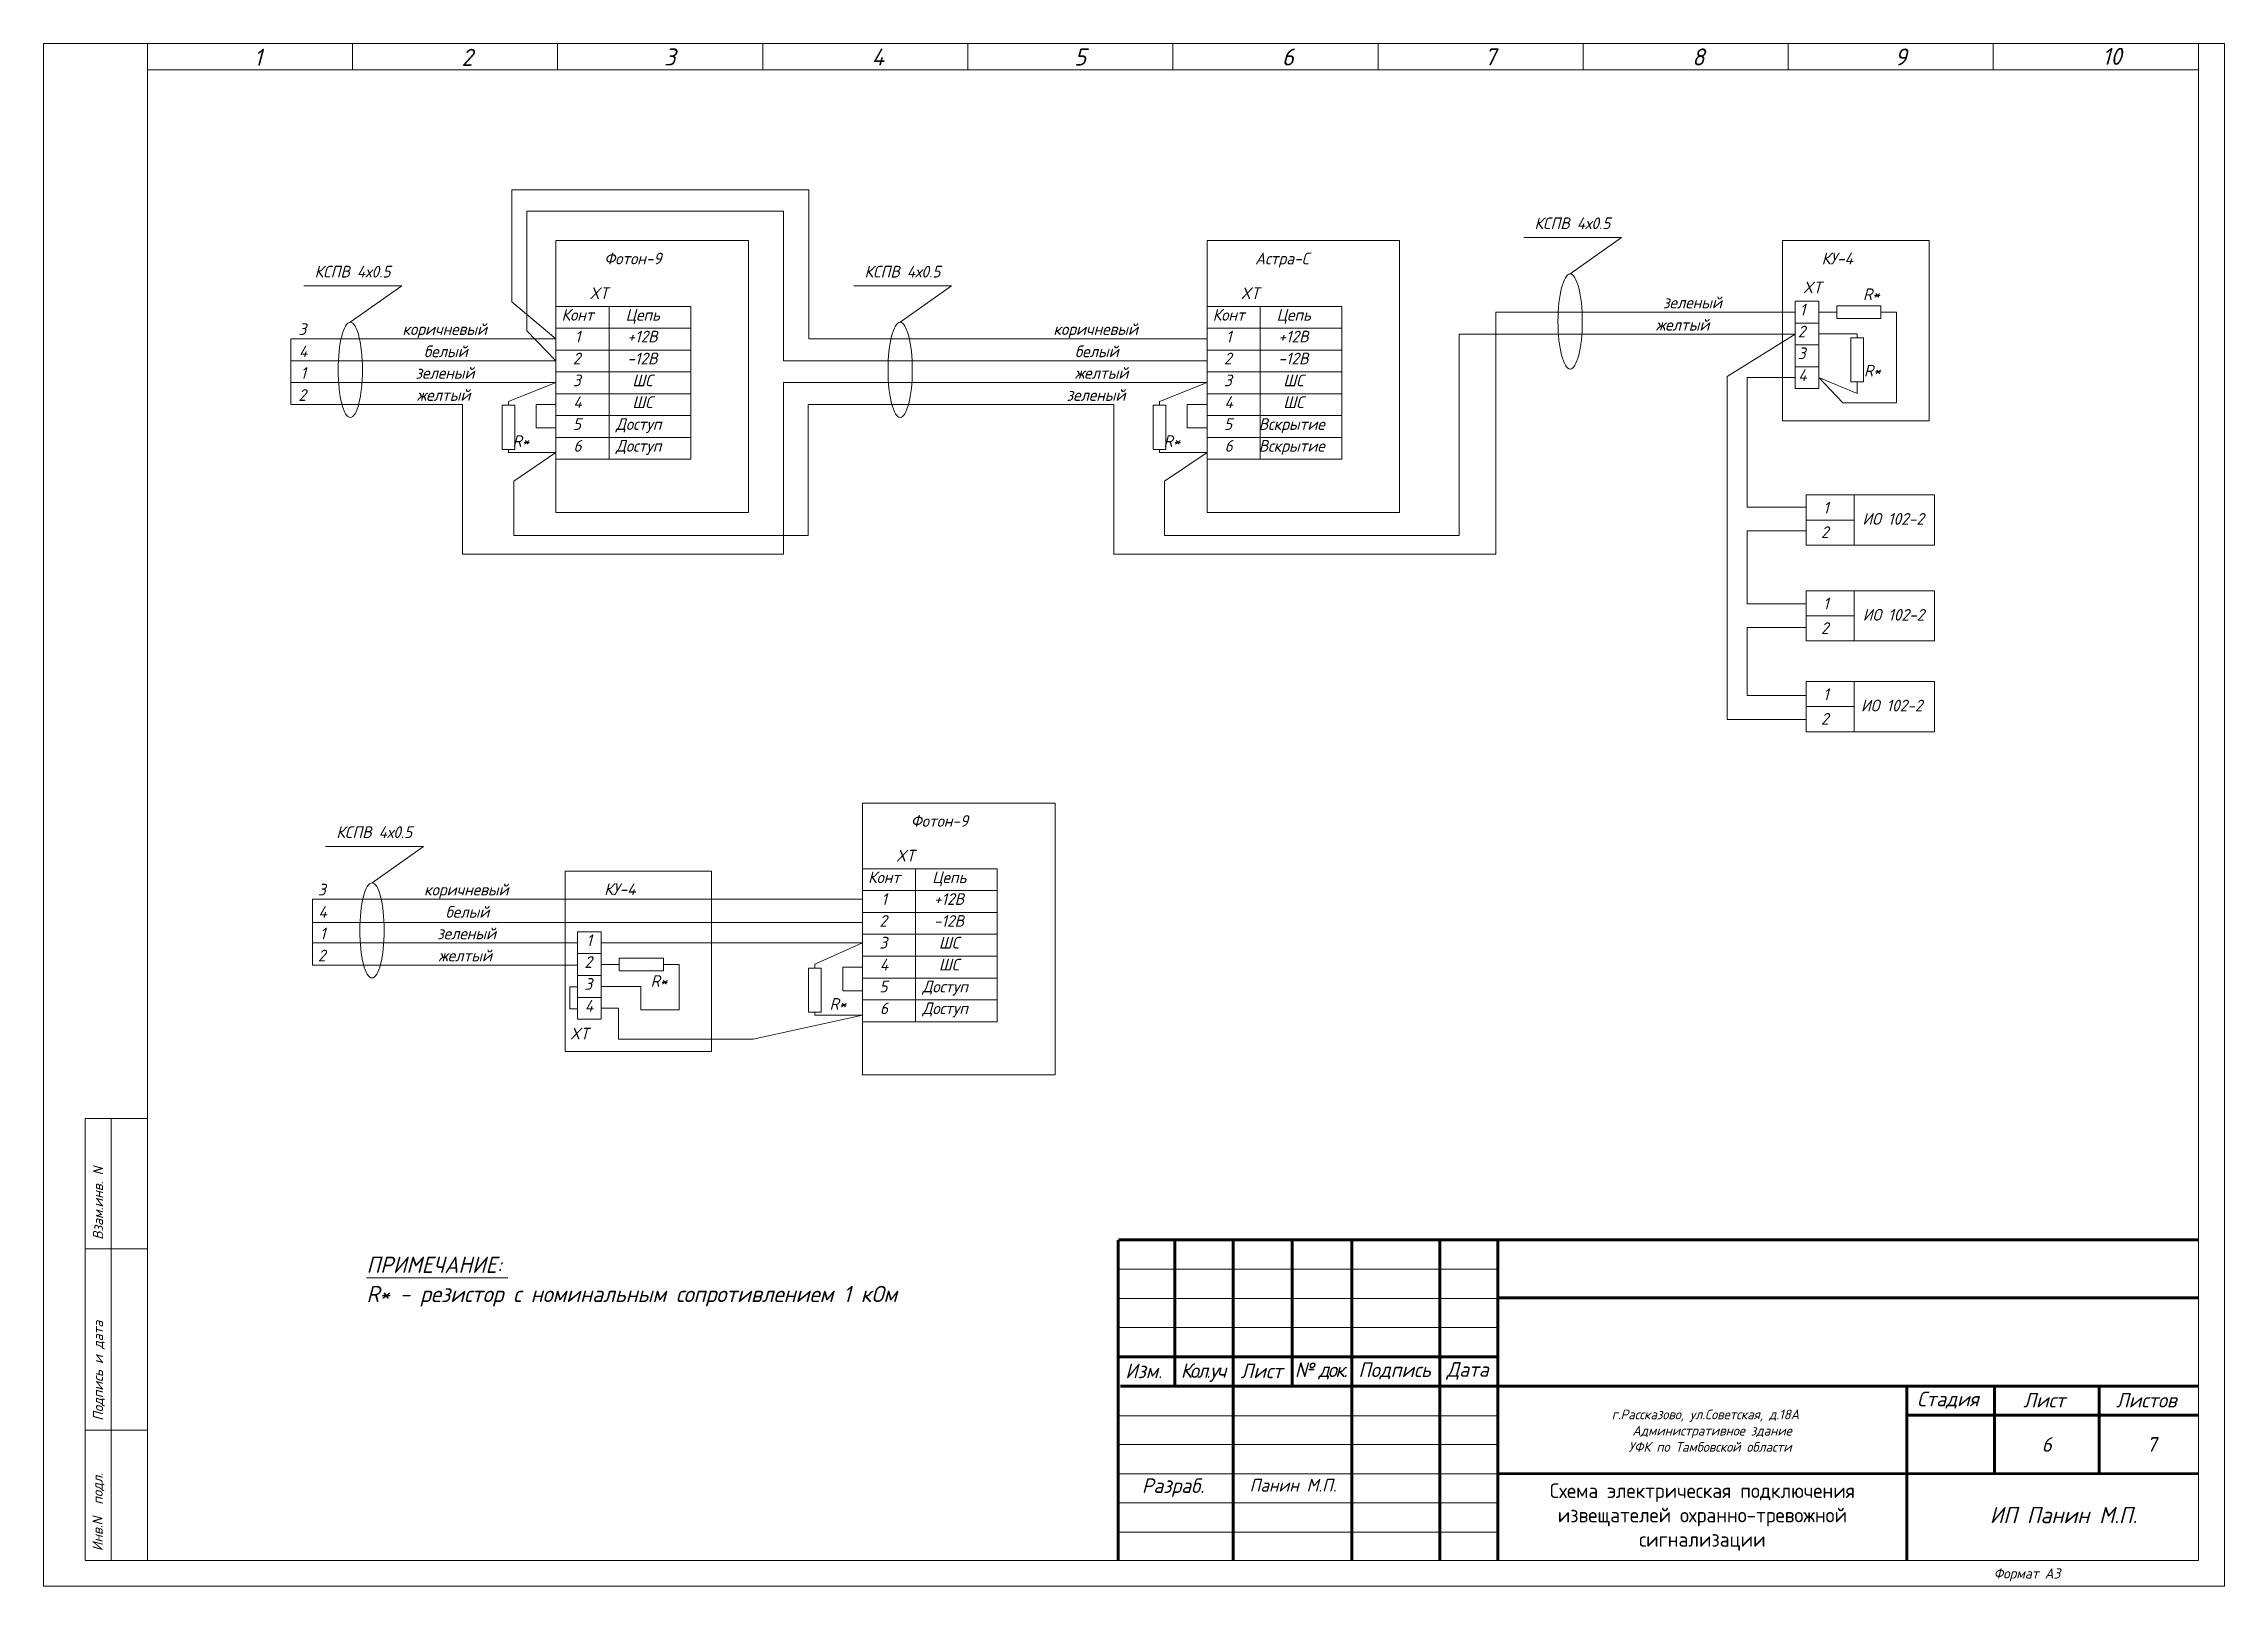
# Model space of a CAD drawing. Header units: inches. Extents: x 859 to 3210, y 393 to 1752.
# Drawn here: x 3073.5 to 3207.9, y 1050.5 to 1145.5 of the extents above; entities that cross this region are included whole.
import ezdxf

# ---------------------------------------------------------------- set-up
doc = ezdxf.new("R2010")
doc.units = ezdxf.units.IN
doc.header["$MEASUREMENT"] = 0
doc.linetypes.add('Caddy_Solid', pattern=[0])
doc.layers.add('DESC', color=7, linetype='Continuous')
doc.styles.get("Standard").update_dxf_attribs({"font": 'GOST_Common Italic_0.ttf'})

msp = doc.modelspace()

# ---------------------------------------------------------------- texts
at = {"layer": 'DESC', "lineweight": 15}
for s, height, p in [('1', 1.05, (3086.48, 1144.17)), ('2', 1.05, (3099.28, 1144.17)), ('3', 1.05, (3111.76, 1144.19)), ('4', 1.05, (3124.56, 1144.19)), ('5', 1.05, (3137.04, 1144.19)), ('6', 1.05, (3149.84, 1144.19)), ('7', 1.05, (3162.32, 1144.19)), ('8', 1.05, (3175.12, 1144.19)), ('9', 1.05, (3187.6, 1144.19)), ('10', 1.048, (3200.4, 1144.23)), ('Формат А3', 0.629, (3193.7, 1050.98))]:
    msp.add_text(s, height=height, dxfattribs=at).set_placement(p)
for s, p in [('Взам.инв. N', (3077.19, 1071.85)), ('Подпись и дата', (3077.19, 1060.7)), ('Инв.N  подл.', (3077.16, 1052.67))]:
    msp.add_text(s, height=0.6288, rotation=90, dxfattribs=at).set_placement(p)
at = {"layer": 'DESC', "color": 0, "lineweight": 15, "attachment_point": 1}
for s, width, heights, insert, char_height in [('КСПВ 4х0.5', 11.8019, [0.819], (3165.4, 1134.83), 0.72), ('КСПВ 4х0.5', 7.3081, [1.09], (3090.22, 1131.85), 0.72), ('\\pi2.981;Фотон-9', 9.8953, [1.61], (3105.09, 1132.66), 0.72), ('КСПВ 4х0.5', 9.4651, [1.09], (3124.11, 1131.85), 0.72), ('\\pi2.96136;Астра-С', 9.8953, [1.61], (3145.22, 1132.66), 0.72), ('\\pi2.78066;КУ-4', 7.7595, [1.61], (3180.32, 1132.66), 0.72), ('\\pi1.31405;XT', 2.603, [4.06], (3105.85, 1130.52), 0.72), ('\\pi1.31405;XT', 2.603, [4.06], (3145.98, 1130.52), 0.72), ('\\pi1.31405;XT', 2.603, [4.06], (3180.63, 1130.88), 0.72), ('\\pi0.80102;R*', 2.603, [4.06], (3184.85, 1130.46), 0.72), ('\\pi0.35132;Конт', 2.603, [4.06], (3105.09, 1129.19), 0.72), ('\\pi1.02068;Цепь', 4.1599, [4.06], (3108.37, 1129.19), 0.72), ('\\pi0.35132;Конт', 2.603, [4.06], (3145.22, 1129.19), 0.72), ('\\pi1.02068;Цепь', 4.1599, [4.06], (3148.49, 1129.19), 0.72), ('зеленый', 2.603, [0.786], (3173.32, 1129.95), 0.72), ('\\pi1.17084;1', 2.603, [4.06], (3180.58, 1129.51), 0.72), ('\\pi1.04621;3', 2.603, [0.786], (3088.18, 1128.31), 0.72), ('\\pi-1.32761;коричневый', 2.603, [0.786], (3096.96, 1128.31), 0.72), ('\\pi1.17084;1', 2.603, [4.06], (3105.09, 1127.85), 0.72), ('\\pi1.12649;+12В', 4.1599, [4.06], (3108.37, 1127.85), 0.72), ('\\pi-1.32761;коричневый', 2.603, [0.786], (3137.08, 1128.31), 0.72), ('\\pi1.17084;1', 2.603, [4.06], (3145.22, 1127.85), 0.72), ('\\pi1.12649;+12В', 4.1599, [4.06], (3148.49, 1127.85), 0.72), ('\\pi-0.43252;желтый', 2.603, [0.786], (3173.32, 1128.58), 0.72), ('\\pi1.04593;2', 2.603, [4.06], (3180.58, 1128.16), 0.72), ('\\pi1.07921;4', 2.603, [0.786], (3088.18, 1126.94), 0.72), ('белый', 2.603, [0.786], (3096.96, 1126.94), 0.72), ('\\pi1.04593;2', 2.603, [4.06], (3105.09, 1126.5), 0.72), ('\\pi1.12186;-12В', 4.1599, [4.06], (3108.37, 1126.5), 0.72), ('белый', 2.603, [0.786], (3137.08, 1126.94), 0.72), ('\\pi1.04593;2', 2.603, [4.06], (3145.22, 1126.5), 0.72), ('\\pi1.12186;-12В', 4.1599, [4.06], (3148.49, 1126.5), 0.72), ('\\pi1.04621;3', 2.603, [4.06], (3180.58, 1126.82), 0.72), ('\\pi1.17084;1', 2.603, [0.786], (3088.18, 1125.61), 0.72), ('\\pi-0.52088;зеленый', 2.603, [0.786], (3096.96, 1125.61), 0.72), ('\\pi1.04621;3', 2.603, [4.06], (3105.09, 1125.15), 0.72), ('\\pi1.43549;ШС', 4.1599, [4.06], (3108.37, 1125.15), 0.72), ('желтый', 2.603, [0.786], (3137.08, 1125.61), 0.72), ('\\pi1.04621;3', 2.603, [4.06], (3145.22, 1125.15), 0.72), ('\\pi1.43549;ШС', 4.1599, [4.06], (3148.49, 1125.15), 0.72), ('\\pi1.07921;4', 2.603, [4.06], (3180.58, 1125.47), 0.72), ('\\pi0.80102;R*', 2.603, [4.06], (3184.91, 1125.75), 0.72), ('\\pi1.04593;2', 2.603, [0.786], (3088.18, 1124.25), 0.72), ('\\pi-0.43252;желтый', 2.603, [0.786], (3096.96, 1124.25), 0.72), ('\\pi1.07921;4', 2.603, [4.06], (3105.09, 1123.81), 0.72), ('\\pi1.43549;ШС', 4.1599, [4.06], (3108.37, 1123.81), 0.72), ('\\pi-0.52088;зеленый', 2.603, [0.786], (3137.08, 1124.25), 0.72), ('\\pi1.07921;4', 2.603, [4.06], (3145.22, 1123.81), 0.72), ('\\pi1.43549;ШС', 4.1599, [4.06], (3148.49, 1123.81), 0.72), ('\\pi1.04839;5', 2.603, [4.06], (3105.09, 1122.46), 0.72), ('\\pi0.41768;Доступ', 4.1599, [4.06], (3108.37, 1122.46), 0.72), ('\\pi1.04839;5', 2.603, [4.06], (3145.22, 1122.46), 0.72), ('\\pi-0.08632;Вскрытие', 4.1599, [4.06], (3148.49, 1122.46), 0.72), ('\\pi0.80102;R*', 2.603, [4.06], (3101.62, 1121.41), 0.72), ('\\pi1.08384;6', 2.603, [4.06], (3105.09, 1121.12), 0.72), ('\\pi0.41768;Доступ', 4.1599, [4.06], (3108.37, 1121.12), 0.72), ('\\pi0.80102;R*', 2.603, [4.06], (3141.74, 1121.41), 0.72), ('\\pi1.08384;6', 2.603, [4.06], (3145.22, 1121.12), 0.72), ('\\pi-0.08632;Вскрытие', 4.1599, [4.06], (3148.49, 1121.12), 0.72), ('\\pi1.17084;1', 2.603, [4.06], (3182.02, 1117.31), 0.72), ('\\pi1.04593;2', 2.603, [4.06], (3182.01, 1115.8), 0.72), ('\\pi0.27252;ИО 102-2', 4.4347, [3.31], (3185.34, 1116.62), 0.72), ('\\pi1.17084;1', 2.603, [4.06], (3182.02, 1111.41), 0.72), ('\\pi0.27252;ИО 102-2', 4.4347, [3.31], (3185.36, 1110.71), 0.72), ('\\pi1.04593;2', 2.603, [4.06], (3182.01, 1109.89), 0.72), ('\\pi1.17084;1', 2.603, [4.06], (3182.02, 1105.82), 0.72), ('\\pi0.27252;ИО 102-2', 4.4347, [3.31], (3185.25, 1105.12), 0.72), ('\\pi1.04593;2', 2.603, [4.06], (3182.01, 1104.3), 0.72), ('\\pi2.981;Фотон-9', 9.8953, [1.61], (3123.98, 1098.01), 0.72), ('\\pi1.31405;XT', 2.603, [4.06], (3124.74, 1095.87), 0.72), ('\\pi0.35132;Конт', 2.603, [4.06], (3123.98, 1094.54), 0.72), ('\\pi1.02068;Цепь', 4.1599, [4.06], (3127.26, 1094.54), 0.72), ('\\pi1.04621;3', 2.603, [0.786], (3089.38, 1093.78), 0.72), ('\\pi-1.32761;коричневый', 2.603, [0.786], (3098.29, 1093.78), 0.72), ('\\pi2.78066;КУ-4', 7.7595, [1.61], (3105.29, 1093.81), 0.72), ('\\pi1.17084;1', 2.603, [4.06], (3123.98, 1093.2), 0.72), ('\\pi1.12649;+12В', 4.1599, [4.06], (3127.26, 1093.2), 0.72), ('\\pi1.07921;4', 2.603, [0.786], (3089.38, 1092.41), 0.72), ('белый', 2.603, [0.786], (3098.29, 1092.41), 0.72), ('\\pi1.04593;2', 2.603, [4.06], (3123.98, 1091.85), 0.72), ('\\pi1.12186;-12В', 4.1599, [4.06], (3127.26, 1091.85), 0.72), ('\\pi1.17084;1', 2.603, [0.786], (3089.38, 1091.08), 0.72), ('\\pi-0.52088;зеленый', 2.603, [0.786], (3098.29, 1091.08), 0.72), ('\\pi1.17084;1', 2.603, [4.06], (3105.8, 1090.66), 0.72), ('\\pi1.04621;3', 2.603, [4.06], (3123.98, 1090.51), 0.72), ('\\pi1.43549;ШС', 4.1599, [4.06], (3127.26, 1090.51), 0.72), ('\\pi1.04593;2', 2.603, [0.786], (3089.38, 1089.72), 0.72), ('\\pi-0.43252;желтый', 2.603, [0.786], (3098.29, 1089.72), 0.72), ('\\pi1.04593;2', 2.603, [4.06], (3105.8, 1089.32), 0.72), ('\\pi1.07921;4', 2.603, [4.06], (3123.98, 1089.16), 0.72), ('\\pi1.43549;ШС', 4.1599, [4.06], (3127.26, 1089.16), 0.72), ('\\pi1.04621;3', 2.603, [4.06], (3105.8, 1087.97), 0.72), ('\\pi0.80102;R*', 2.603, [4.06], (3110.13, 1088.15), 0.72), ('\\pi1.04839;5', 2.603, [4.06], (3123.98, 1087.81), 0.72), ('\\pi0.41768;Доступ', 4.1599, [4.06], (3127.26, 1087.81), 0.72), ('\\pi1.07921;4', 2.603, [4.06], (3105.8, 1086.62), 0.72), ('\\pi0.80102;R*', 2.603, [4.06], (3121.16, 1086.74), 0.72), ('\\pi1.08384;6', 2.603, [4.06], (3123.98, 1086.47), 0.72), ('\\pi0.41768;Доступ', 4.1599, [4.06], (3127.26, 1086.47), 0.72), ('\\pi1.31405;XT', 2.603, [4.06], (3104.65, 1084.91), 0.72), ('ПРИМЕЧАНИЕ:', 12.0546, [0.819], (3093.42, 1070.81), 1), ('R* - резистор с номинальным сопротивлением 1 кОм', 34.4536, [0.857], (3093.42, 1069.01), 1), ('\\pi23.23389;г.Рассказово, ул.Советская, д.18А\\P\\pi24.5048;Административное здание \\P\\pi24.27003;УФК по Тамбовской области', 59.1919, [0], (3146.93, 1061.39), 0.6)]:
    msp.add_mtext_dynamic_manual_height_columns(s, width=width, gutter_width=1, heights=heights, dxfattribs=dict(at, insert=insert, char_height=char_height))
at = {"layer": 'DESC', "color": 0, "lineweight": 15}
note = msp.add_mtext_dynamic_manual_height_columns('КСПВ ', width=4.7916, gutter_width=1, heights=[0.819, 0], dxfattribs=dict(at, insert=(3091.56, 1097.32), char_height=0.72, attachment_point=1))
for column, words in zip(note.columns.linked_columns, ['4х0.5']):
    column.text = words
at = {"layer": 'DESC', "color": 0, "lineweight": 15, "char_height": 0.9, "attachment_point": 5}
for s, insert, width in [('Изм.', (3141.32, 1063.77), 3.4805), ('{\\T0.85;Кол.уч}', (3144.96, 1063.67), 3.6119), ('Лист', (3148.58, 1063.77), 3.6273), ('{\\T0.85;№ док.}', (3152.24, 1063.77), 3.6803), ('Подпись', (3156.78, 1063.77), 5.4), ('Дата', (3161.28, 1063.77), 3.6), ('Стадия', (3190.88, 1061.97), 5.4), ('Лист', (3196.82, 1061.97), 6.48), ('Листов', (3203.11, 1061.97), 6.0943), ('6', (3196.97, 1059.24), 6.4543), ('7', (3203.43, 1059.24), 6.4543), ('Разраб.', (3143.13, 1056.58), 7.0924)]:
    msp.add_mtext(s, dxfattribs=dict(at, insert=insert, width=width))
at = {"layer": 'DESC', "lineweight": 15, "attachment_point": 5}
for s, insert, char_height, width in [('Панин М.П.', (3150.52, 1056.73), 0.787, 6.3), ('{\\fGOST Common|b0|i0|c204|p34;Схема электрическая подключения извещателей охранно-тревожной сигнализации}', (3175.75, 1054.77), 0.9, 25.2)]:
    msp.add_mtext(s, dxfattribs=dict(at, insert=insert, char_height=char_height, width=width))
at = {"layer": 'DESC', "lineweight": 15, "insert": (3188.65, 1055.39), "char_height": 1, "attachment_point": 1}
msp.add_mtext_dynamic_manual_height_columns('\\pi4.80835;ИП Панин М.П.', width=17.9743, gutter_width=1, heights=[1.74], dxfattribs=at)

# ---------------------------------------------------------------- linework, layer by layer
at = {"layer": 'DESC', "linetype": 'Caddy_Solid', "lineweight": 15}
for p, q in [((3079.92, 1143.94), (3079.92, 1145.54)), ((3092.56, 1143.94), (3092.56, 1145.54)), ((3105.2, 1143.94), (3105.2, 1145.54)), ((3117.84, 1143.94), (3117.84, 1145.54)), ((3130.48, 1143.94), (3130.48, 1145.54)), ((3143.12, 1143.94), (3143.12, 1145.54)), ((3155.76, 1143.94), (3155.76, 1145.54)), ((3168.4, 1143.94), (3168.4, 1145.54)), ((3181.04, 1143.94), (3181.04, 1145.54)), ((3193.68, 1143.94), (3193.68, 1145.54)), ((3206.32, 1143.94), (3206.32, 1145.54)), ((3079.92, 1143.92), (3206.32, 1143.92)), ((3079.92, 1143.92), (3079.92, 1052.1)), ((3206.32, 1143.92), (3206.32, 1052.1)), ((3076.08, 1052.12), (3076.08, 1079.32)), ((3076.08, 1079.32), (3079.92, 1079.32)), ((3077.68, 1079.32), (3077.68, 1052.12)), ((3076.08, 1071.3), (3079.92, 1071.3)), ((3076.08, 1060.12), (3079.92, 1060.12)), ((3206.32, 1052.1), (3076.08, 1052.1))]:
    msp.add_line(p, q, dxfattribs=at)
at = {"layer": 'DESC', "color": 0, "lineweight": 15}
for p, q in [((3102.38, 1129.63), (3102.38, 1136.53)), ((3102.38, 1136.53), (3120.69, 1136.53)), ((3120.69, 1136.53), (3120.69, 1127.36)), ((3103.3, 1127.84), (3103.3, 1135.22)), ((3103.3, 1135.22), (3119.11, 1135.22)), ((3119.11, 1135.22), (3119.11, 1126)), ((3170.77, 1133.59), (3164.74, 1133.59)), ((3167.6, 1131.35), (3170.77, 1133.59)), ((3095.59, 1130.61), (3089.56, 1130.61)), ((3092.42, 1128.37), (3095.59, 1130.61)), ((3129.47, 1130.61), (3123.45, 1130.61)), ((3126.31, 1128.37), (3129.47, 1130.61)), ((3105.09, 1127.36), (3102.38, 1129.63)), ((3105.09, 1129.35), (3108.37, 1129.35)), ((3108.37, 1129.35), (3108.37, 1128.01)), ((3108.37, 1129.35), (3113.4, 1129.35)), ((3113.4, 1129.35), (3113.4, 1128.01)), ((3145.22, 1129.35), (3148.49, 1129.35)), ((3148.49, 1129.35), (3148.49, 1128.01)), ((3148.49, 1129.35), (3153.52, 1129.35)), ((3153.52, 1129.35), (3153.52, 1128.01)), ((3163.03, 1114.09), (3163.03, 1129)), ((3163.03, 1129), (3169.96, 1129)), ((3181.46, 1129), (3169.96, 1129)), ((3181.46, 1129.67), (3182.92, 1129.67)), ((3181.46, 1129.67), (3181.46, 1124.29)), ((3182.92, 1129.67), (3182.92, 1128.32)), ((3183.85, 1129), (3182.92, 1129)), ((3184.03, 1129), (3183.85, 1129)), ((3186.75, 1129.39), (3184.03, 1129.39)), ((3184.03, 1129.39), (3184.03, 1128.61)), ((3186.75, 1128.61), (3186.75, 1129.39)), ((3186.75, 1129), (3186.99, 1129)), ((3186.99, 1129), (3187.72, 1129)), ((3187.72, 1129), (3187.72, 1123.41)), ((3105.09, 1126), (3103.3, 1127.84)), ((3108.37, 1128.01), (3105.09, 1128.01)), ((3105.09, 1128.01), (3108.37, 1128.01)), ((3113.4, 1128.01), (3108.37, 1128.01)), ((3108.37, 1128.01), (3108.37, 1126.66)), ((3108.37, 1128.01), (3113.4, 1128.01)), ((3113.4, 1128.01), (3113.4, 1126.66)), ((3148.49, 1128.01), (3145.22, 1128.01)), ((3145.22, 1128.01), (3148.49, 1128.01)), ((3153.52, 1128.01), (3148.49, 1128.01)), ((3148.49, 1128.01), (3148.49, 1126.66)), ((3148.49, 1128.01), (3153.52, 1128.01)), ((3153.52, 1128.01), (3153.52, 1126.66)), ((3160.76, 1115.23), (3160.76, 1127.64)), ((3160.76, 1127.64), (3169.96, 1127.64)), ((3181.46, 1127.64), (3169.96, 1127.64)), ((3181.46, 1127.64), (3177.27, 1125.03)), ((3182.92, 1128.32), (3181.46, 1128.32)), ((3181.46, 1128.32), (3182.92, 1128.32)), ((3182.92, 1128.32), (3182.92, 1126.98)), ((3182.92, 1127.65), (3185.29, 1127.65)), ((3184.03, 1128.61), (3186.75, 1128.61)), ((3185.29, 1127.65), (3185.29, 1127.59)), ((3105.09, 1127.36), (3088.75, 1127.36)), ((3088.75, 1127.36), (3088.75, 1123.3)), ((3108.37, 1126.66), (3105.09, 1126.66)), ((3105.09, 1126.66), (3108.37, 1126.66)), ((3113.4, 1126.66), (3108.37, 1126.66)), ((3108.37, 1126.66), (3108.37, 1125.32)), ((3108.37, 1126.66), (3113.4, 1126.66)), ((3113.4, 1126.66), (3113.4, 1125.32)), ((3120.69, 1127.36), (3133.72, 1127.36)), ((3145.22, 1127.36), (3133.72, 1127.36)), ((3148.49, 1126.66), (3145.22, 1126.66)), ((3145.22, 1126.66), (3148.49, 1126.66)), ((3153.52, 1126.66), (3148.49, 1126.66)), ((3148.49, 1126.66), (3148.49, 1125.32)), ((3148.49, 1126.66), (3153.52, 1126.66)), ((3153.52, 1126.66), (3153.52, 1125.32)), ((3182.92, 1126.98), (3181.46, 1126.98)), ((3181.46, 1126.98), (3182.92, 1126.98)), ((3182.92, 1126.98), (3182.92, 1125.63)), ((3185.68, 1127.42), (3184.9, 1127.42)), ((3184.9, 1127.42), (3184.9, 1124.7)), ((3185.29, 1127.42), (3185.29, 1127.6)), ((3185.68, 1124.7), (3185.68, 1127.42)), ((3105.09, 1126), (3088.75, 1126)), ((3108.37, 1125.32), (3105.09, 1125.32)), ((3105.09, 1125.32), (3108.37, 1125.32)), ((3113.4, 1125.32), (3108.37, 1125.32)), ((3108.37, 1125.32), (3108.37, 1123.97)), ((3108.37, 1125.32), (3113.4, 1125.32)), ((3113.4, 1125.32), (3113.4, 1123.97)), ((3119.11, 1126), (3134.11, 1126)), ((3145.22, 1126), (3133.72, 1126)), ((3148.49, 1125.32), (3145.22, 1125.32)), ((3145.22, 1125.32), (3148.49, 1125.32)), ((3153.52, 1125.32), (3148.49, 1125.32)), ((3148.49, 1125.32), (3148.49, 1123.97)), ((3148.49, 1125.32), (3153.52, 1125.32)), ((3153.52, 1125.32), (3153.52, 1123.97)), ((3177.27, 1125.03), (3177.27, 1103.9)), ((3178.52, 1116.98), (3178.52, 1124.96)), ((3178.52, 1124.96), (3181.46, 1124.96)), ((3182.92, 1125.63), (3181.46, 1125.63)), ((3181.46, 1125.63), (3182.92, 1125.63)), ((3182.92, 1125.63), (3182.92, 1124.29)), ((3184.41, 1123.41), (3182.92, 1124.96)), ((3185.29, 1123.99), (3182.92, 1124.96)), ((3105.09, 1124.67), (3088.75, 1124.67)), ((3102.17, 1123.49), (3105.09, 1124.67)), ((3108.37, 1123.97), (3105.09, 1123.97)), ((3105.09, 1123.97), (3108.37, 1123.97)), ((3113.4, 1123.97), (3108.37, 1123.97)), ((3108.37, 1123.97), (3108.37, 1122.62)), ((3108.37, 1123.97), (3113.4, 1123.97)), ((3113.4, 1123.97), (3113.4, 1122.62)), ((3119.11, 1114.09), (3119.11, 1124.67)), ((3119.11, 1124.67), (3133.72, 1124.67)), ((3145.22, 1124.67), (3133.72, 1124.67)), ((3142.29, 1123.49), (3145.22, 1124.67)), ((3148.49, 1123.97), (3145.22, 1123.97)), ((3145.22, 1123.97), (3148.49, 1123.97)), ((3153.52, 1123.97), (3148.49, 1123.97)), ((3148.49, 1123.97), (3148.49, 1122.62)), ((3148.49, 1123.97), (3153.52, 1123.97)), ((3153.52, 1123.97), (3153.52, 1122.62)), ((3181.46, 1124.29), (3182.92, 1124.29)), ((3184.9, 1124.7), (3185.68, 1124.7)), ((3185.29, 1124.7), (3185.29, 1124.46)), ((3185.29, 1124.46), (3185.29, 1123.99)), ((3099.34, 1123.3), (3088.75, 1123.3)), ((3099.34, 1123.3), (3099.34, 1114.09)), ((3101.78, 1123.26), (3101.78, 1120.54)), ((3102.56, 1123.26), (3101.78, 1123.26)), ((3102.17, 1123.26), (3102.17, 1123.49)), ((3102.56, 1120.54), (3102.56, 1123.26)), ((3105.09, 1123.31), (3103.88, 1123.31)), ((3103.88, 1123.31), (3103.88, 1121.86)), ((3108.37, 1122.62), (3105.09, 1122.62)), ((3105.09, 1122.62), (3108.37, 1122.62)), ((3113.4, 1122.62), (3108.37, 1122.62)), ((3108.37, 1122.62), (3108.37, 1121.28)), ((3108.37, 1122.62), (3113.4, 1122.62)), ((3113.4, 1122.62), (3113.4, 1121.28)), ((3120.63, 1115.23), (3120.63, 1123.3)), ((3120.63, 1123.3), (3133.72, 1123.3)), ((3139.47, 1123.3), (3133.72, 1123.3)), ((3139.47, 1123.3), (3139.47, 1114.09)), ((3141.9, 1123.26), (3141.9, 1120.54)), ((3142.68, 1123.26), (3141.9, 1123.26)), ((3142.29, 1123.26), (3142.29, 1123.49)), ((3142.68, 1120.54), (3142.68, 1123.26)), ((3145.22, 1123.31), (3144, 1123.31)), ((3144, 1123.31), (3144, 1121.86)), ((3148.49, 1122.62), (3145.22, 1122.62)), ((3145.22, 1122.62), (3148.49, 1122.62)), ((3153.52, 1122.62), (3148.49, 1122.62)), ((3148.49, 1122.62), (3148.49, 1121.28)), ((3148.49, 1122.62), (3153.52, 1122.62)), ((3153.52, 1122.62), (3153.52, 1121.28)), ((3187.72, 1123.41), (3184.41, 1123.41)), ((3103.88, 1121.86), (3105.09, 1121.86)), ((3108.37, 1121.28), (3105.09, 1121.28)), ((3105.09, 1121.28), (3108.37, 1121.28)), ((3113.4, 1121.28), (3108.37, 1121.28)), ((3108.37, 1121.28), (3108.37, 1119.93)), ((3108.37, 1121.28), (3113.4, 1121.28)), ((3113.4, 1121.28), (3113.4, 1119.93)), ((3144, 1121.86), (3145.22, 1121.86)), ((3148.49, 1121.28), (3145.22, 1121.28)), ((3145.22, 1121.28), (3148.49, 1121.28)), ((3153.52, 1121.28), (3148.49, 1121.28)), ((3148.49, 1121.28), (3148.49, 1119.93)), ((3148.49, 1121.28), (3153.52, 1121.28)), ((3153.52, 1121.28), (3153.52, 1119.93)), ((3101.78, 1120.54), (3102.56, 1120.54)), ((3102.17, 1120.54), (3102.17, 1120.35)), ((3102.17, 1120.35), (3105.09, 1120.35)), ((3105.09, 1120.35), (3102.49, 1118.59)), ((3108.37, 1119.93), (3105.09, 1119.93)), ((3113.4, 1119.93), (3108.37, 1119.93)), ((3141.9, 1120.54), (3142.68, 1120.54)), ((3142.29, 1120.54), (3142.29, 1120.35)), ((3142.29, 1120.35), (3145.22, 1120.35)), ((3145.22, 1120.35), (3142.61, 1118.59)), ((3148.49, 1119.93), (3145.22, 1119.93)), ((3153.52, 1119.93), (3148.49, 1119.93)), ((3102.49, 1118.59), (3102.49, 1115.23)), ((3142.61, 1118.59), (3142.61, 1115.23)), ((3182.14, 1116.98), (3178.52, 1116.98)), ((3178.52, 1111.02), (3178.52, 1115.52)), ((3178.52, 1115.52), (3182.14, 1115.52)), ((3182.14, 1116.19), (3185.1, 1116.19)), ((3102.49, 1115.23), (3120.63, 1115.23)), ((3142.61, 1115.23), (3160.76, 1115.23)), ((3099.34, 1114.09), (3119.11, 1114.09)), ((3139.47, 1114.09), (3163.03, 1114.09)), ((3182.14, 1111.02), (3178.52, 1111.02)), ((3182.14, 1110.29), (3185.1, 1110.29)), ((3178.52, 1105.38), (3178.52, 1109.56)), ((3178.52, 1109.56), (3182.14, 1109.56)), ((3182.14, 1105.38), (3178.52, 1105.38)), ((3177.27, 1103.9), (3182.14, 1103.9)), ((3182.14, 1104.7), (3185.1, 1104.7)), ((3096.93, 1096.08), (3090.9, 1096.08)), ((3093.76, 1093.84), (3096.93, 1096.08)), ((3123.98, 1094.7), (3127.26, 1094.7)), ((3127.26, 1094.7), (3127.26, 1093.36)), ((3127.26, 1094.7), (3132.28, 1094.7)), ((3132.28, 1094.7), (3132.28, 1093.36)), ((3123.98, 1092.83), (3090.09, 1092.83)), ((3090.09, 1092.83), (3090.09, 1088.77)), ((3127.26, 1093.36), (3123.98, 1093.36)), ((3123.98, 1093.36), (3127.26, 1093.36)), ((3132.28, 1093.36), (3127.26, 1093.36)), ((3127.26, 1093.36), (3127.26, 1092.01)), ((3127.26, 1093.36), (3132.28, 1093.36)), ((3132.28, 1093.36), (3132.28, 1092.01)), ((3123.98, 1091.39), (3090.09, 1091.39)), ((3127.26, 1092.01), (3123.98, 1092.01)), ((3123.98, 1092.01), (3127.26, 1092.01)), ((3132.28, 1092.01), (3127.26, 1092.01)), ((3127.26, 1092.01), (3127.26, 1090.67)), ((3127.26, 1092.01), (3132.28, 1092.01)), ((3132.28, 1092.01), (3132.28, 1090.67)), ((3106.43, 1090.14), (3090.09, 1090.14)), ((3106.43, 1090.82), (3107.89, 1090.82)), ((3106.43, 1090.82), (3106.43, 1085.44)), ((3107.89, 1090.82), (3107.89, 1089.48)), ((3107.89, 1090.15), (3123.98, 1090.15)), ((3121.06, 1088.83), (3123.98, 1090.15)), ((3127.26, 1090.67), (3123.98, 1090.67)), ((3123.98, 1090.67), (3127.26, 1090.67)), ((3132.28, 1090.67), (3127.26, 1090.67)), ((3127.26, 1090.67), (3127.26, 1089.32)), ((3127.26, 1090.67), (3132.28, 1090.67)), ((3132.28, 1090.67), (3132.28, 1089.32)), ((3106.43, 1088.77), (3090.09, 1088.77)), ((3107.89, 1089.48), (3106.43, 1089.48)), ((3106.43, 1089.48), (3107.89, 1089.48)), ((3107.89, 1089.48), (3107.89, 1088.13)), ((3108.82, 1088.8), (3107.89, 1088.8)), ((3109, 1088.8), (3108.82, 1088.8)), ((3111.72, 1089.2), (3109, 1089.2)), ((3109, 1089.2), (3109, 1088.41)), ((3111.72, 1088.41), (3111.72, 1089.2)), ((3111.72, 1088.8), (3111.96, 1088.8)), ((3111.96, 1088.8), (3112.69, 1088.8)), ((3112.69, 1088.8), (3112.69, 1086.01)), ((3121.06, 1088.59), (3121.06, 1088.83)), ((3123.98, 1088.64), (3122.77, 1088.64)), ((3122.77, 1088.64), (3122.77, 1087.19)), ((3127.26, 1089.32), (3123.98, 1089.32)), ((3123.98, 1089.32), (3127.26, 1089.32)), ((3132.28, 1089.32), (3127.26, 1089.32)), ((3127.26, 1089.32), (3127.26, 1087.97)), ((3127.26, 1089.32), (3132.28, 1089.32)), ((3132.28, 1089.32), (3132.28, 1087.97)), ((3106.43, 1087.43), (3105.95, 1087.43)), ((3105.95, 1087.43), (3105.95, 1086.08)), ((3107.89, 1088.13), (3106.43, 1088.13)), ((3106.43, 1088.13), (3107.89, 1088.13)), ((3107.89, 1088.13), (3107.89, 1086.78)), ((3110.32, 1087.46), (3107.89, 1087.46)), ((3109, 1088.41), (3111.72, 1088.41)), ((3110.32, 1086.01), (3110.32, 1087.46)), ((3120.67, 1088.59), (3120.67, 1085.87)), ((3121.45, 1088.59), (3120.67, 1088.59)), ((3121.45, 1085.87), (3121.45, 1088.59)), ((3127.26, 1087.97), (3123.98, 1087.97)), ((3123.98, 1087.97), (3127.26, 1087.97)), ((3132.28, 1087.97), (3127.26, 1087.97)), ((3127.26, 1087.97), (3127.26, 1086.63)), ((3127.26, 1087.97), (3132.28, 1087.97)), ((3132.28, 1087.97), (3132.28, 1086.63)), ((3105.95, 1086.08), (3106.43, 1086.08)), ((3107.89, 1086.78), (3106.43, 1086.78)), ((3106.43, 1086.78), (3107.89, 1086.78)), ((3107.89, 1086.78), (3107.89, 1085.44)), ((3107.89, 1086.11), (3108.96, 1086.11)), ((3108.96, 1086.11), (3108.96, 1084.21)), ((3112.69, 1086.01), (3110.32, 1086.01)), ((3122.77, 1087.19), (3123.98, 1087.19)), ((3127.26, 1086.63), (3123.98, 1086.63)), ((3123.98, 1086.63), (3127.26, 1086.63)), ((3132.28, 1086.63), (3127.26, 1086.63)), ((3127.26, 1086.63), (3127.26, 1085.28)), ((3127.26, 1086.63), (3132.28, 1086.63)), ((3132.28, 1086.63), (3132.28, 1085.28)), ((3106.43, 1085.44), (3107.89, 1085.44)), ((3117.26, 1084.21), (3123.98, 1085.68)), ((3120.67, 1085.87), (3121.45, 1085.87)), ((3121.06, 1085.87), (3121.06, 1085.68)), ((3121.06, 1085.68), (3123.98, 1085.68)), ((3127.26, 1085.28), (3123.98, 1085.28)), ((3132.28, 1085.28), (3127.26, 1085.28)), ((3108.96, 1084.21), (3117.26, 1084.21)), ((3093.42, 1069.51), (3102.13, 1069.51))]:
    msp.add_line(p, q, dxfattribs=at)
at = {"layer": 'DESC', "color": 7, "lineweight": 15}
for p, q in [((3139.75, 1070.04), (3163.15, 1070.04)), ((3139.75, 1068.24), (3163.15, 1068.24)), ((3139.75, 1059.24), (3163.15, 1059.24)), ((3139.75, 1057.44), (3163.15, 1057.44)), ((3139.75, 1055.64), (3163.15, 1055.64)), ((3139.72, 1053.84), (3163.15, 1053.84))]:
    msp.add_line(p, q, dxfattribs=at)
at = {"layer": 'DESC', "color": 7, "linetype": 'Continuous', "lineweight": 15}
for p, q in [((3139.81, 1066.44), (3163.18, 1066.44)), ((3139.81, 1061), (3163.08, 1061))]:
    msp.add_line(p, q, dxfattribs=at)
at = {"layer": 'DESC', "lineweight": 15}
msp.add_lwpolyline([(3073.52, 1050.5), (3207.92, 1050.5), (3207.92, 1145.54), (3073.52, 1145.54)], close=True, dxfattribs=at)
at = {"layer": 'DESC', "color": 0, "lineweight": 15}
for points in [[(3105.09, 1133.4), (3116.97, 1133.4), (3116.97, 1116.66), (3105.09, 1116.66)], [(3145.22, 1133.4), (3157.09, 1133.4), (3157.09, 1116.66), (3145.22, 1116.66)], [(3180.69, 1122.3), (3189.73, 1122.3), (3189.73, 1133.4), (3180.69, 1133.4)], [(3182.14, 1117.74), (3190.06, 1117.74), (3190.06, 1114.65), (3182.14, 1114.65)], [(3182.14, 1117.74), (3185.1, 1117.74), (3185.1, 1114.65), (3182.14, 1114.65)], [(3182.14, 1111.83), (3190.06, 1111.83), (3190.06, 1108.74), (3182.14, 1108.74)], [(3182.14, 1111.83), (3185.1, 1111.83), (3185.1, 1108.74), (3182.14, 1108.74)], [(3182.14, 1106.24), (3190.06, 1106.24), (3190.06, 1103.15), (3182.14, 1103.15)], [(3182.14, 1106.24), (3185.1, 1106.24), (3185.1, 1103.15), (3182.14, 1103.15)], [(3123.98, 1098.75), (3135.86, 1098.75), (3135.86, 1082.01), (3123.98, 1082.01)], [(3105.66, 1083.45), (3114.69, 1083.45), (3114.69, 1094.55), (3105.66, 1094.55)]]:
    msp.add_lwpolyline(points, close=True, dxfattribs=at)
at = {"layer": 'DESC', "color": 7, "lineweight": 15}
for points, const_width in [([(3139.75, 1071.84), (3206.32, 1071.84)], 0.18), ([(3139.75, 1071.84), (3139.75, 1052.1)], 0.18), ([(3146.84, 1071.84), (3146.84, 1052.1)], 0.18), ([(3154.15, 1071.84), (3154.15, 1052.1)], 0.18), ([(3159.57, 1071.79), (3159.57, 1052.1)], 0.18), ([(3163.15, 1071.84), (3163.15, 1052.1)], 0.18), ([(3163.15, 1068.27), (3206.32, 1068.27)], 0.18), ([(3139.75, 1064.64), (3163.15, 1064.64)], 0.18), ([(3188.35, 1062.81), (3188.35, 1052.1)], 0.18), ([(3193.75, 1062.81), (3193.75, 1057.44)], 0.18), ([(3163.15, 1061.04), (3163.15, 1061.04)], 0.072), ([(3188.35, 1061.04), (3206.32, 1061.04)], 0.18), ([(3163.15, 1057.44), (3206.32, 1057.44)], 0.18)]:
    msp.add_lwpolyline(points, dxfattribs=dict(at, const_width=const_width))
at = {"layer": 'DESC', "color": 7, "linetype": 'Continuous', "lineweight": 15, "const_width": 0.18}
for points in [[(3143.23, 1062.93), (3143.23, 1071.84)], [(3150.47, 1062.83), (3150.47, 1071.84)], [(3139.88, 1062.83), (3206.32, 1062.83)]]:
    msp.add_lwpolyline(points, dxfattribs=at)
at = {"layer": 'DESC', "linetype": 'Continuous', "lineweight": 15, "const_width": 0.18}
msp.add_lwpolyline([(3200.2, 1062.83), (3200.2, 1057.44)], dxfattribs=at)
at = {"layer": 'DESC', "color": 0, "lineweight": 15}
for centre in [(3167.6, 1128.42), (3092.42, 1125.44), (3126.31, 1125.44), (3093.76, 1090.91)]:
    msp.add_ellipse(centre, major_axis=(0, -2.93), ratio=0.255671, dxfattribs=at)

msp.set_redraw_order([(e.dxf.handle, doc.entitydb.next_handle()) for e in msp.query("TEXT MTEXT ATTDEF DIMENSION ARC_DIMENSION")])  # texts and dimensions are drawn at this point

doc.saveas('drawing.dxf')
